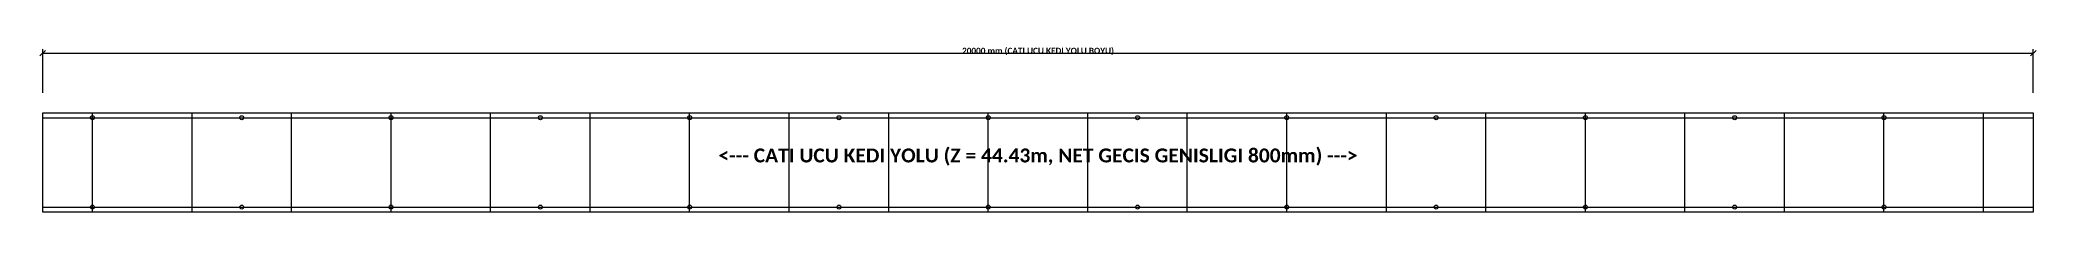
# Model space of a CAD drawing. Header units: millimetres. Extents: x -17300 to 15028, y -21450 to 26300.
# Drawn here: x -13028 to 7028, y 8500 to 10163 of the extents above; entities that cross this region are included whole.
import ezdxf
from ezdxf.enums import TextEntityAlignment as Align

# ---------------------------------------------------------------- set-up
doc = ezdxf.new("R2010")
doc.units = ezdxf.units.MM
doc.linetypes.add('DASHED', pattern=[10, 5, -5])
for name, color, linetype in [('KORKULUK_KAPI', 4, 'CONTINUOUS'), ('OLCULER', 1, 'CONTINUOUS'), ('YURUYUS_KORIDORU', 3, 'DASHED'), ('ZEMIN_PLATFORM', 8, 'CONTINUOUS')]:
    doc.layers.add(name, color=color, linetype=linetype)
doc.styles.get("Standard").update_dxf_attribs({"font": 'calibrib.ttf'})

msp = doc.modelspace()

# ---------------------------------------------------------------- texts
at = {"layer": 'OLCULER'}
msp.add_text('20000 mm (CATI UCU KEDI YOLU BOYU)', height=60, dxfattribs=at).set_placement((-3000, 10124), align=Align.MIDDLE_CENTER)
at = {"layer": 'YURUYUS_KORIDORU'}
msp.add_text('<--- CATI UCU KEDI YOLU (Z = 44.43m, NET GECIS GENISLIGI 800mm) --->', height=140, dxfattribs=at).set_placement((-3000, 9000), align=Align.CENTER)

# ---------------------------------------------------------------- linework, layer by layer
at = {"layer": 'KORKULUK_KAPI'}
for p, q in [((-13000, 9450), (7000, 9450)), ((-13000, 8550), (7000, 8550))]:
    msp.add_line(p, q, dxfattribs=at)
for centre in [(-12500, 9450), (-11000, 9450), (-9500, 9450), (-8000, 9450), (-6500, 9450), (-5000, 9450), (-3500, 9450), (-2000, 9450), (-500, 9450), (1000, 9450), (2500, 9450), (4000, 9450), (5500, 9450), (-12500, 8550), (-11000, 8550), (-9500, 8550), (-8000, 8550), (-6500, 8550), (-5000, 8550), (-3500, 8550), (-2000, 8550), (-500, 8550), (1000, 8550), (2500, 8550), (4000, 8550), (5500, 8550)]:
    msp.add_circle(centre, 20, dxfattribs=at)
at = {"layer": 'OLCULER'}
for p, q in [((-13028, 10072), (-12972, 10128)), ((-13000, 9700), (-13000, 10140)), ((-13000, 10100), (7000, 10100)), ((6972, 10072), (7028, 10128)), ((7000, 9700), (7000, 10140))]:
    msp.add_line(p, q, dxfattribs=at)
at = {"layer": 'ZEMIN_PLATFORM'}
for p, q in [((-12500, 8500), (-12500, 9500)), ((-11500, 8500), (-11500, 9500)), ((-10500, 8500), (-10500, 9500)), ((-9500, 8500), (-9500, 9500)), ((-8500, 8500), (-8500, 9500)), ((-7500, 8500), (-7500, 9500)), ((-6500, 8500), (-6500, 9500)), ((-5500, 8500), (-5500, 9500)), ((-4500, 8500), (-4500, 9500)), ((-3500, 8500), (-3500, 9500)), ((-2500, 8500), (-2500, 9500)), ((-1500, 8500), (-1500, 9500)), ((-500, 8500), (-500, 9500)), ((500, 8500), (500, 9500)), ((1500, 8500), (1500, 9500)), ((2500, 8500), (2500, 9500)), ((3500, 8500), (3500, 9500)), ((4500, 8500), (4500, 9500)), ((5500, 8500), (5500, 9500)), ((6500, 8500), (6500, 9500))]:
    msp.add_line(p, q, dxfattribs=at)
msp.add_lwpolyline([(-13000, 8500), (-13000, 9500), (7000, 9500), (7000, 8500)], close=True, dxfattribs=at)

msp.set_redraw_order([(e.dxf.handle, doc.entitydb.next_handle()) for e in msp.query("TEXT MTEXT ATTDEF DIMENSION ARC_DIMENSION")])  # texts and dimensions are drawn at this point

doc.saveas('drawing.dxf')
